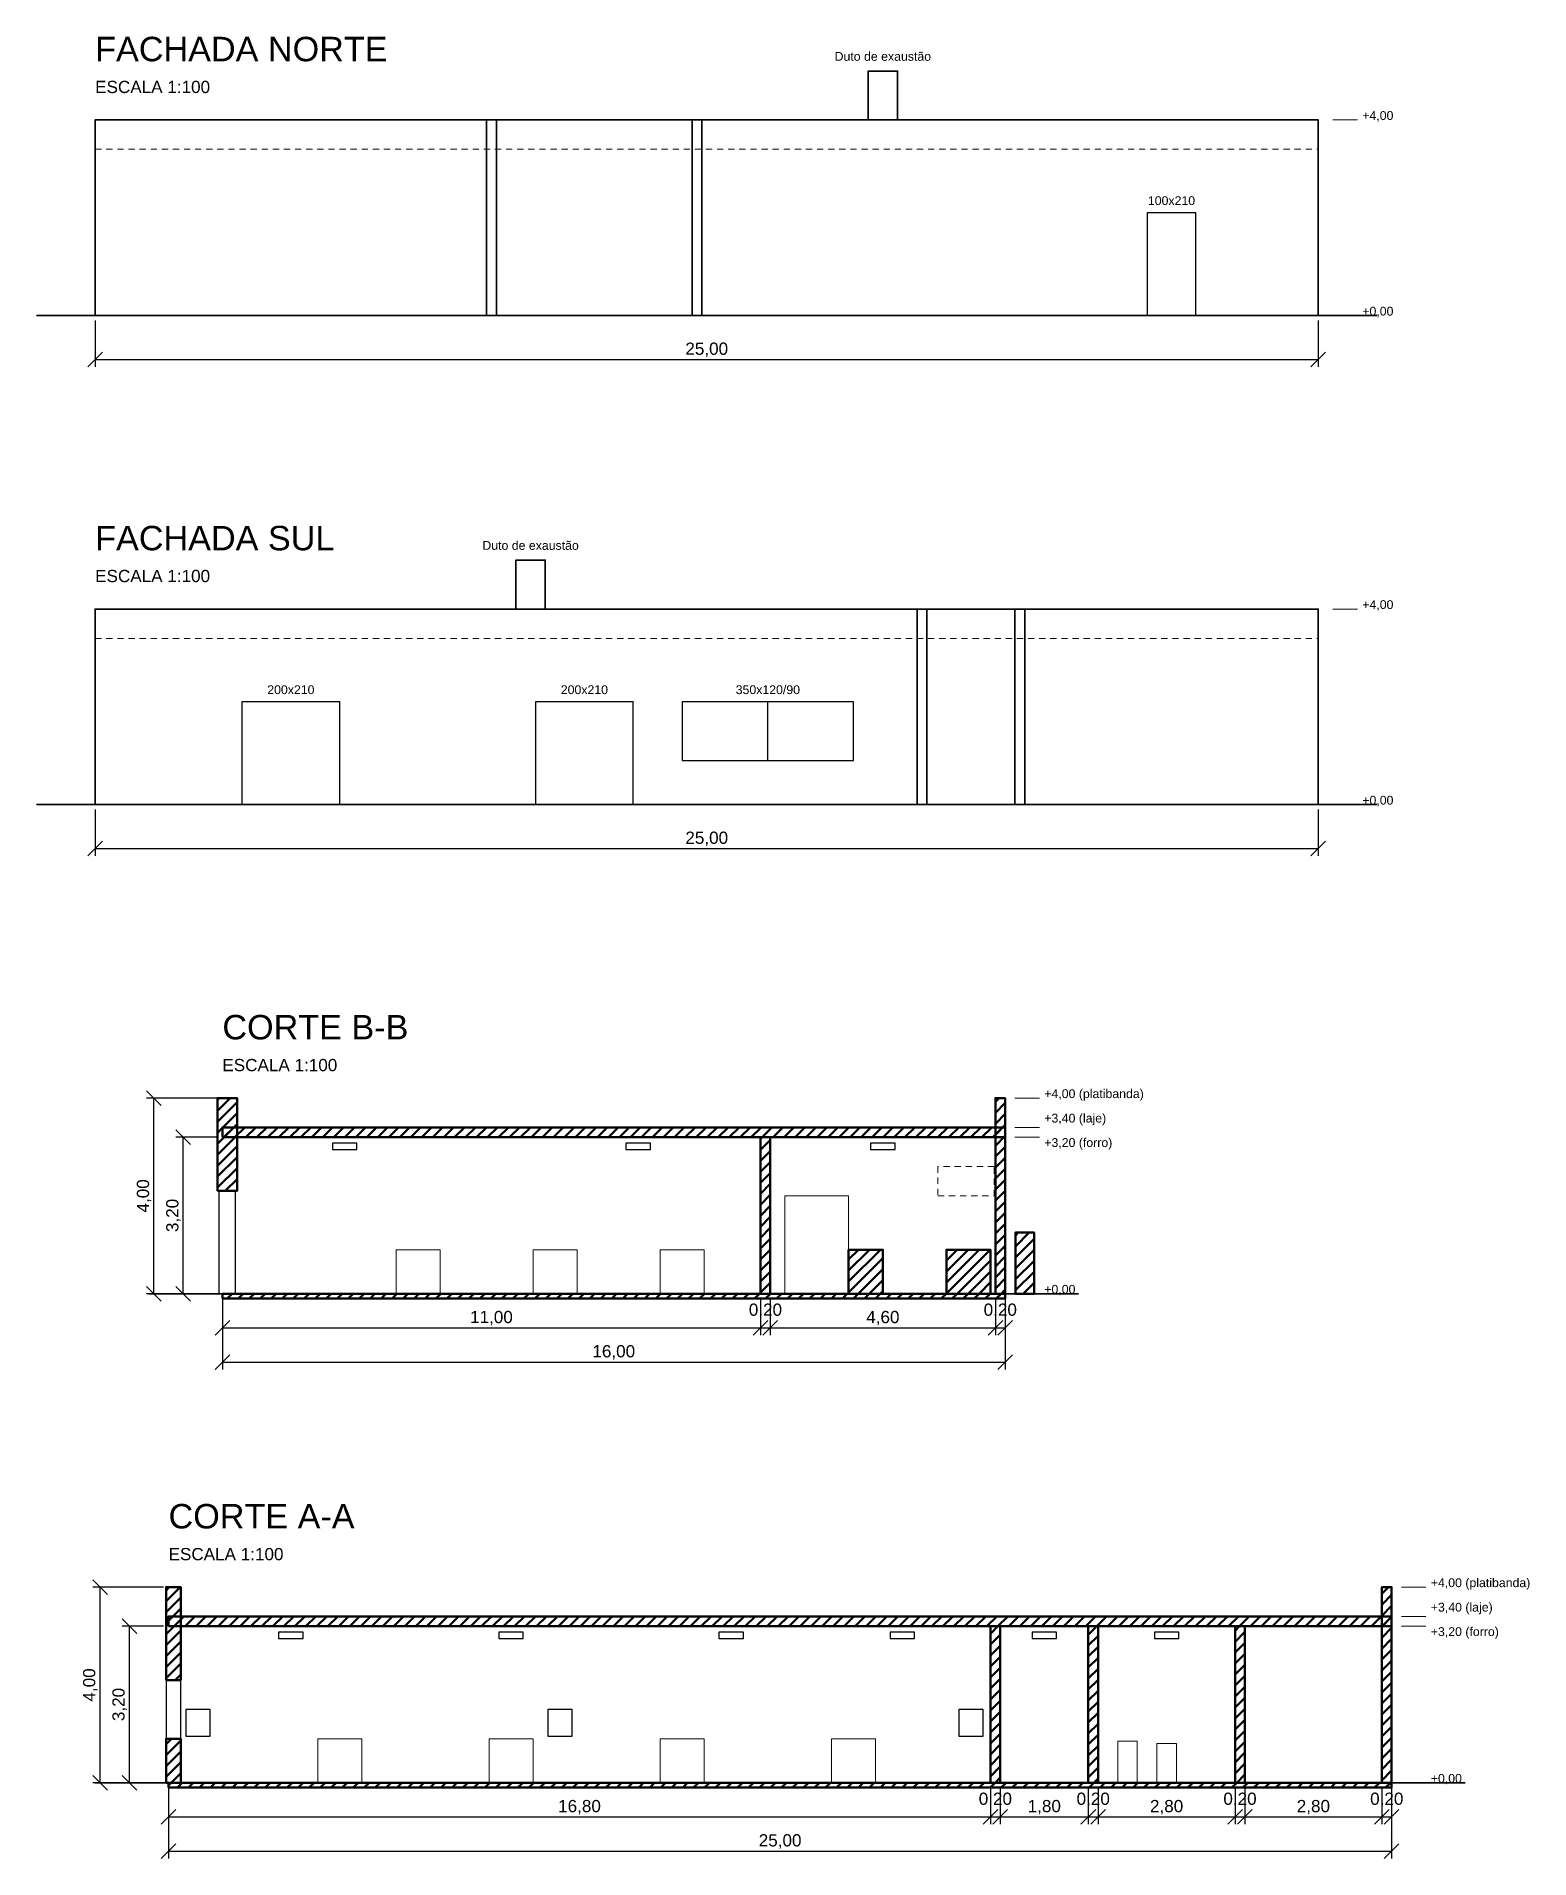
# Model space of a CAD drawing. Header units: metres. Extents: x -2 to 169, y -5 to 45.
# Drawn here: x 73.8 to 104.32, y -1.55 to 35.71 of the extents above; entities that cross this region are included whole.
import ezdxf
from ezdxf.enums import TextEntityAlignment as Align

# ---------------------------------------------------------------- set-up
doc = ezdxf.new("R2010")
doc.units = ezdxf.units.M
doc.header["$LTSCALE"] = 0.1
doc.linetypes.add('DASHED', pattern=[1.524, 1.27, -0.254])
for name, color, linetype, lineweight in [('VISTA_AUX', 8, 'Continuous', 13), ('VISTA_CONTORNO', 7, 'Continuous', 35), ('VISTA_CORTE', 7, 'Continuous', 50), ('VISTA_COTA', 7, 'Continuous', 13), ('VISTA_ESQ', 5, 'Continuous', 25), ('VISTA_ILUM', 5, 'Continuous', 25), ('VISTA_INCENDIO', 1, 'Continuous', 25), ('VISTA_PORTA', 84, 'Continuous', 25), ('VISTA_TEXTO', 7, 'Continuous', 13)]:
    doc.layers.add(name, color=color, linetype=linetype, lineweight=lineweight)
doc.styles.add('COSCIP-TEXTO', font='arial.ttf')
doc.dimstyles.new('COSCIP-100', dxfattribs={"dimtxt": 0.25, "dimasz": 2.5, "dimexe": 0.15, "dimexo": 0.1, "dimgap": 0.075, "dimtad": 1, "dimzin": 0, "dimtxsty": 'COSCIP-TEXTO', "dimtsz": 0.15, "dimcen": 2.5, "dimclrd": 7, "dimclre": 7, "dimclrt": 7, "dimazin": 3, "dimtfac": 1, "dimtmove": 0, "dimatfit": 3, "dimarcsym": 0})

msp = doc.modelspace()

# ---------------------------------------------------------------- texts
at = {"layer": 'VISTA_TEXTO', "style": 'COSCIP-TEXTO'}
for s, height, p in [('FACHADA NORTE', 0.5, (75, 35.2)), ('ESCALA 1:100', 0.25, (75, 34.55)), ('+4,00', 0.18, (100.9, 34)), ('+0,00', 0.18, (100.9, 30)), ('FACHADA SUL', 0.5, (75, 25.2)), ('ESCALA 1:100', 0.25, (75, 24.55)), ('+4,00', 0.18, (100.9, 24)), ('+0,00', 0.18, (100.9, 20)), ('CORTE B-B', 0.5, (77.6, 15.2)), ('ESCALA 1:100', 0.25, (77.6, 14.55)), ('+4,00 (platibanda)', 0.18, (94.4, 14)), ('+3,40 (laje)', 0.18, (94.4, 13.5)), ('+3,20 (forro)', 0.18, (94.4, 13)), ('+0,00', 0.18, (94.4, 10)), ('CORTE A-A', 0.5, (76.5, 5.2)), ('ESCALA 1:100', 0.25, (76.5, 4.55)), ('+4,00 (platibanda)', 0.18, (102.3, 4)), ('+3,40 (laje)', 0.18, (102.3, 3.5)), ('+3,20 (forro)', 0.18, (102.3, 3)), ('+0,00', 0.18, (102.3, 0))]:
    msp.add_text(s, height=height, dxfattribs=at).set_placement(p)
for s, p in [('Duto de exaustão', (91.1, 35.3)), ('100x210', (97, 32.35)), ('Duto de exaustão', (83.9, 25.3)), ('200x210', (79, 22.35)), ('200x210', (85, 22.35)), ('350x120/90', (88.75, 22.35))]:
    msp.add_text(s, height=0.18, dxfattribs=at).set_placement(p, align=Align.MIDDLE_CENTER)

# ---------------------------------------------------------------- dimensions: what is measured, and where the dimension line sits
at = {"layer": 'VISTA_COTA'}
for base, p1, p2 in [((75, 29.1), (75, 30), (100, 30)), ((75, 19.1), (75, 20), (100, 20)), ((77.6, 9.3), (77.6, 10), (88.6, 10)), ((77.6, 8.6), (77.6, 10), (93.6, 10)), ((88.6, 9.3), (88.6, 10), (88.8, 10)), ((88.8, 9.3), (88.8, 10), (93.4, 10)), ((93.4, 9.3), (93.4, 10), (93.6, 10)), ((76.5, -0.7), (76.5, 0), (93.3, 0)), ((76.5, -1.4), (76.5, 0), (101.5, 0)), ((93.3, -0.7), (93.3, 0), (93.5, 0)), ((93.5, -0.7), (93.5, 0), (95.3, 0)), ((95.3, -0.7), (95.3, 0), (95.5, 0)), ((95.5, -0.7), (95.5, 0), (98.3, 0)), ((98.3, -0.7), (98.3, 0), (98.5, 0)), ((98.5, -0.7), (98.5, 0), (101.3, 0)), ((101.3, -0.7), (101.3, 0), (101.5, 0))]:
    msp.add_linear_dim(base=base, p1=p1, p2=p2, dimstyle='COSCIP-100', dxfattribs=at).render()
for base, p1, p2 in [((76.2, 10), (77.6, 10), (77.6, 14)), ((76.8, 10), (77.6, 10), (77.6, 13.2)), ((75.1, 0), (76.5, 0), (76.5, 4)), ((75.7, 0), (76.5, 0), (76.5, 3.2))]:
    msp.add_linear_dim(base=base, p1=p1, p2=p2, angle=90, dimstyle='COSCIP-100', dxfattribs=at).render()

# ---------------------------------------------------------------- hatches: boundary and pattern name
at = {"layer": 'VISTA_CORTE'}
h = msp.add_hatch(dxfattribs=at)
h.set_pattern_fill('ANSI31', scale=0.05)
h.paths.add_polyline_path([(77.5, 12.1), (77.9, 12.1), (77.9, 14), (77.5, 14)])
h = msp.add_hatch(dxfattribs=at)
h.set_pattern_fill('ANSI31', scale=0.05)
h.paths.add_polyline_path([(93.4, 10), (93.6, 10), (93.6, 14), (93.4, 14)])
h = msp.add_hatch(dxfattribs=at)
h.set_pattern_fill('ANSI31', scale=0.05)
h.paths.add_polyline_path([(77.6, 13.2), (93.6, 13.2), (93.6, 13.4), (77.6, 13.4)])
h = msp.add_hatch(dxfattribs=at)
h.set_pattern_fill('ANSI31', scale=0.05)
h.paths.add_polyline_path([(88.6, 10), (88.8, 10), (88.8, 13.2), (88.6, 13.2)])
h = msp.add_hatch(dxfattribs=at)
h.set_pattern_fill('ANSI31', scale=0.05)
h.paths.add_polyline_path([(93.81, 10), (94.19, 10), (94.19, 11.25), (93.81, 11.25)])
h = msp.add_hatch(dxfattribs=at)
h.set_pattern_fill('ANSI31', scale=0.05)
h.paths.add_polyline_path([(90.4, 10), (91.1, 10), (91.1, 10.9), (90.4, 10.9)])
h = msp.add_hatch(dxfattribs=at)
h.set_pattern_fill('ANSI31', scale=0.05)
h.paths.add_polyline_path([(92.4, 10), (93.3, 10), (93.3, 10.9), (92.4, 10.9)])
h = msp.add_hatch(dxfattribs=at)
h.set_pattern_fill('ANSI31', scale=0.05)
h.paths.add_polyline_path([(77.6, 9.9), (93.6, 9.9), (93.6, 10), (77.6, 10)])
h = msp.add_hatch(dxfattribs=at)
h.set_pattern_fill('ANSI31', scale=0.05)
h.paths.add_polyline_path([(76.45, 2.1), (76.75, 2.1), (76.75, 4), (76.45, 4)])
h = msp.add_hatch(dxfattribs=at)
h.set_pattern_fill('ANSI31', scale=0.05)
h.paths.add_polyline_path([(101.3, 0), (101.5, 0), (101.5, 4), (101.3, 4)])
h = msp.add_hatch(dxfattribs=at)
h.set_pattern_fill('ANSI31', scale=0.05)
h.paths.add_polyline_path([(76.5, 3.2), (101.5, 3.2), (101.5, 3.4), (76.5, 3.4)])
h = msp.add_hatch(dxfattribs=at)
h.set_pattern_fill('ANSI31', scale=0.05)
h.paths.add_polyline_path([(93.3, 0), (93.5, 0), (93.5, 3.2), (93.3, 3.2)])
h = msp.add_hatch(dxfattribs=at)
h.set_pattern_fill('ANSI31', scale=0.05)
h.paths.add_polyline_path([(95.3, 0), (95.5, 0), (95.5, 3.2), (95.3, 3.2)])
h = msp.add_hatch(dxfattribs=at)
h.set_pattern_fill('ANSI31', scale=0.05)
h.paths.add_polyline_path([(98.3, 0), (98.5, 0), (98.5, 3.2), (98.3, 3.2)])
h = msp.add_hatch(dxfattribs=at)
h.set_pattern_fill('ANSI31', scale=0.05)
h.paths.add_polyline_path([(76.45, 0), (76.75, 0), (76.75, 0.9), (76.45, 0.9)])
h = msp.add_hatch(dxfattribs=at)
h.set_pattern_fill('ANSI31', scale=0.05)
h.paths.add_polyline_path([(76.5, -0.1), (101.5, -0.1), (101.5, 0), (76.5, 0)])

# ---------------------------------------------------------------- linework, layer by layer
at = {"layer": 'VISTA_AUX'}
for p, q in [((100.3, 34), (100.8, 34)), ((100.3, 30), (100.8, 30)), ((100.3, 24), (100.8, 24)), ((100.3, 20), (100.8, 20)), ((93.8, 14), (94.3, 14)), ((93.8, 13.4), (94.3, 13.4)), ((93.8, 13.2), (94.3, 13.2)), ((93.8, 10), (94.3, 10)), ((101.7, 4), (102.2, 4)), ((101.7, 3.4), (102.2, 3.4)), ((101.7, 3.2), (102.2, 3.2)), ((101.7, 0), (102.2, 0))]:
    msp.add_line(p, q, dxfattribs=at)
at = {"layer": 'VISTA_AUX', "linetype": 'DASHED'}
for p, q in [((75, 33.4), (100, 33.4)), ((75, 23.4), (100, 23.4))]:
    msp.add_line(p, q, dxfattribs=at)
msp.add_lwpolyline([(92.225, 12), (93.375, 12), (93.375, 12.6), (92.225, 12.6)], close=True, dxfattribs=at)
at = {"layer": 'VISTA_AUX'}
for points in [[(89.1, 10), (90.4, 10), (90.4, 12), (89.1, 12)], [(93.81, 10), (94.19, 10), (94.19, 11.25), (93.81, 11.25)], [(93.81, 10), (94.19, 10), (94.19, 11.25), (93.81, 11.25)], [(81.15, 10), (82.05, 10), (82.05, 10.9), (81.15, 10.9)], [(83.95, 10), (84.85, 10), (84.85, 10.9), (83.95, 10.9)], [(86.55, 10), (87.45, 10), (87.45, 10.9), (86.55, 10.9)], [(92.4, 10), (93.3, 10), (93.3, 10.9), (92.4, 10.9)], [(79.55, 0), (80.45, 0), (80.45, 0.9), (79.55, 0.9)], [(83.05, 0), (83.95, 0), (83.95, 0.9), (83.05, 0.9)], [(86.55, 0), (87.45, 0), (87.45, 0.9), (86.55, 0.9)], [(90.05, 0), (90.95, 0), (90.95, 0.9), (90.05, 0.9)], [(95.9, 0), (96.3, 0), (96.3, 0.85), (95.9, 0.85)], [(96.7, 0), (97.1, 0), (97.1, 0.8), (96.7, 0.8)]]:
    msp.add_lwpolyline(points, close=True, dxfattribs=at)
at = {"layer": 'VISTA_CONTORNO'}
for p, q in [((73.8, 30), (101.2, 30)), ((73.8, 20), (101.2, 20)), ((76.1, 10), (95.1, 10)), ((75, 0), (103, 0))]:
    msp.add_line(p, q, dxfattribs=at)
for points in [[(90.8, 34), (91.4, 34), (91.4, 35), (90.8, 35)], [(75, 30), (83, 30), (83, 34), (75, 34)], [(83, 30), (83.2, 30), (83.2, 34), (83, 34)], [(83.2, 30), (87.2, 30), (87.2, 34), (83.2, 34)], [(87.2, 30), (87.4, 30), (87.4, 34), (87.2, 34)], [(87.4, 30), (100, 30), (100, 34), (87.4, 34)], [(83.6, 24), (84.2, 24), (84.2, 25), (83.6, 25)], [(75, 20), (91.8, 20), (91.8, 24), (75, 24)], [(91.8, 20), (92, 20), (92, 24), (91.8, 24)], [(92, 20), (93.8, 20), (93.8, 24), (92, 24)], [(93.8, 20), (94, 20), (94, 24), (93.8, 24)], [(94, 20), (100, 20), (100, 24), (94, 24)]]:
    msp.add_lwpolyline(points, close=True, dxfattribs=at)
at = {"layer": 'VISTA_CORTE'}
for points in [[(77.5, 12.1), (77.9, 12.1), (77.9, 14), (77.5, 14)], [(93.4, 10), (93.6, 10), (93.6, 14), (93.4, 14)], [(77.6, 13.2), (93.6, 13.2), (93.6, 13.4), (77.6, 13.4)], [(88.6, 10), (88.8, 10), (88.8, 13.2), (88.6, 13.2)], [(93.81, 10), (94.19, 10), (94.19, 11.25), (93.81, 11.25)], [(90.4, 10), (91.1, 10), (91.1, 10.9), (90.4, 10.9)], [(92.4, 10), (93.3, 10), (93.3, 10.9), (92.4, 10.9)], [(77.6, 9.9), (93.6, 9.9), (93.6, 10), (77.6, 10)], [(76.45, 2.1), (76.75, 2.1), (76.75, 4), (76.45, 4)], [(101.3, 0), (101.5, 0), (101.5, 4), (101.3, 4)], [(76.5, 3.2), (101.5, 3.2), (101.5, 3.4), (76.5, 3.4)], [(93.3, 0), (93.5, 0), (93.5, 3.2), (93.3, 3.2)], [(95.3, 0), (95.5, 0), (95.5, 3.2), (95.3, 3.2)], [(98.3, 0), (98.5, 0), (98.5, 3.2), (98.3, 3.2)], [(76.45, 0), (76.75, 0), (76.75, 0.9), (76.45, 0.9)], [(76.5, -0.1), (101.5, -0.1), (101.5, 0), (76.5, 0)]]:
    msp.add_lwpolyline(points, close=True, dxfattribs=at)
at = {"layer": 'VISTA_ESQ'}
msp.add_line((88.75, 20.9), (88.75, 22.1), dxfattribs=at)
for points in [[(87, 20.9), (90.5, 20.9), (90.5, 22.1), (87, 22.1)], [(76.45, 0.9), (76.75, 0.9), (76.75, 2.1), (76.45, 2.1)]]:
    msp.add_lwpolyline(points, close=True, dxfattribs=at)
at = {"layer": 'VISTA_ILUM'}
for points in [[(79.85, 12.95), (80.35, 12.95), (80.35, 13.08), (79.85, 13.08)], [(85.85, 12.95), (86.35, 12.95), (86.35, 13.08), (85.85, 13.08)], [(90.85, 12.95), (91.35, 12.95), (91.35, 13.08), (90.85, 13.08)], [(78.75, 2.95), (79.25, 2.95), (79.25, 3.08), (78.75, 3.08)], [(83.25, 2.95), (83.75, 2.95), (83.75, 3.08), (83.25, 3.08)], [(87.75, 2.95), (88.25, 2.95), (88.25, 3.08), (87.75, 3.08)], [(91.25, 2.95), (91.75, 2.95), (91.75, 3.08), (91.25, 3.08)], [(94.15, 2.95), (94.65, 2.95), (94.65, 3.08), (94.15, 3.08)], [(96.65, 2.95), (97.15, 2.95), (97.15, 3.08), (96.65, 3.08)]]:
    msp.add_lwpolyline(points, close=True, dxfattribs=at)
at = {"layer": 'VISTA_INCENDIO'}
for points in [[(76.85, 0.95), (77.35, 0.95), (77.35, 1.5), (76.85, 1.5)], [(84.25, 0.95), (84.75, 0.95), (84.75, 1.5), (84.25, 1.5)], [(92.65, 0.95), (93.15, 0.95), (93.15, 1.5), (92.65, 1.5)]]:
    msp.add_lwpolyline(points, close=True, dxfattribs=at)
at = {"layer": 'VISTA_PORTA'}
for points in [[(96.5, 30), (97.5, 30), (97.5, 32.1), (96.5, 32.1)], [(78, 20), (80, 20), (80, 22.1), (78, 22.1)], [(84, 20), (86, 20), (86, 22.1), (84, 22.1)], [(77.53, 10), (77.87, 10), (77.87, 12.1), (77.53, 12.1)]]:
    msp.add_lwpolyline(points, close=True, dxfattribs=at)

msp.set_redraw_order([(e.dxf.handle, doc.entitydb.next_handle()) for e in msp.query("TEXT MTEXT ATTDEF DIMENSION ARC_DIMENSION")])  # texts and dimensions are drawn at this point

doc.saveas('drawing.dxf')
